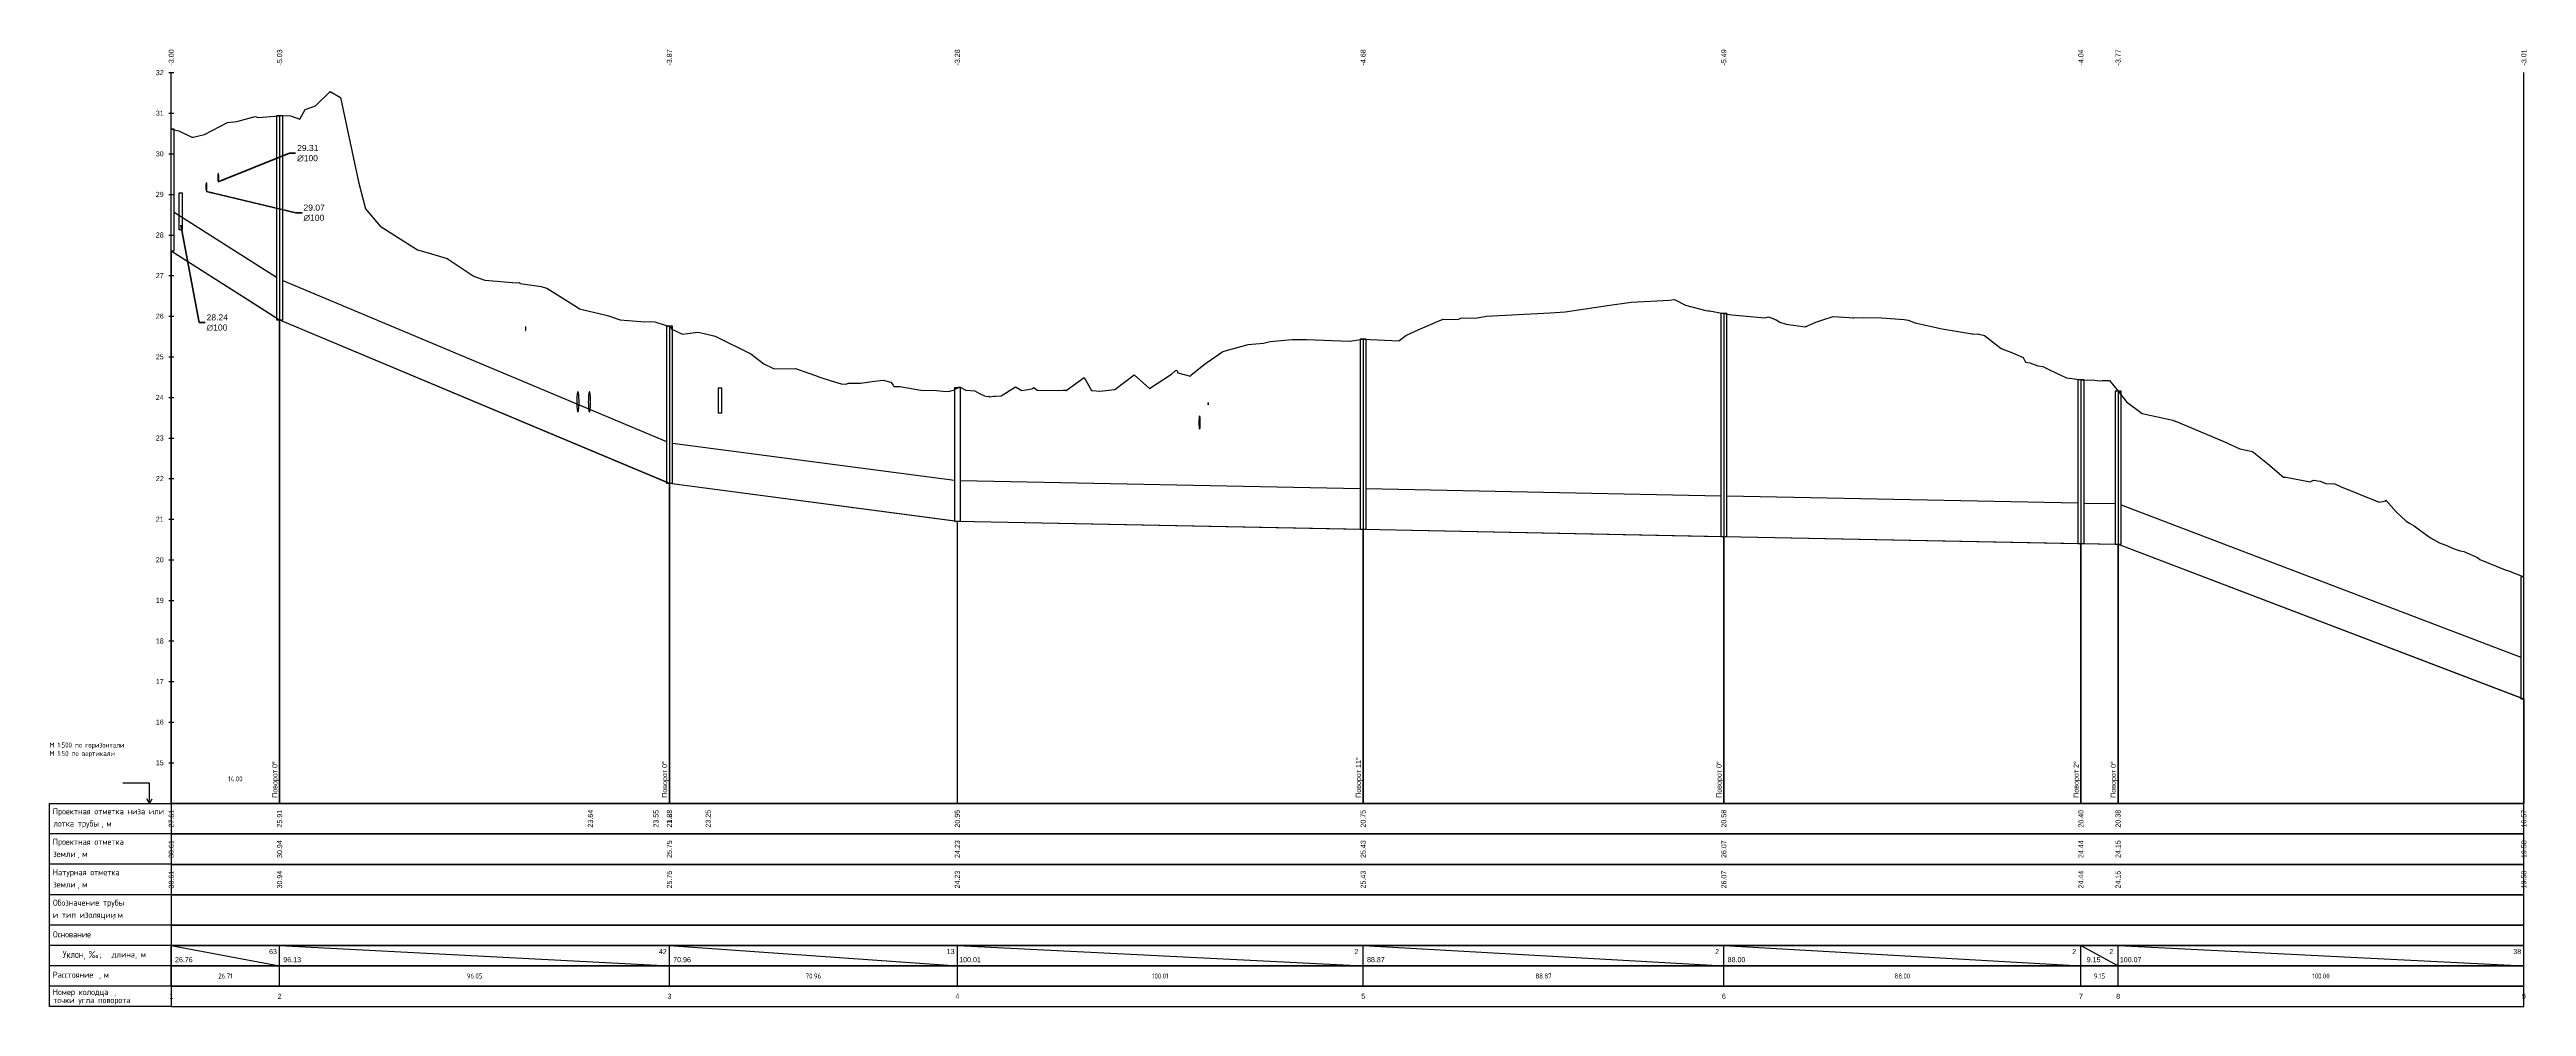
# Model space of a CAD drawing. Header units: metres. Extents: x 2491 to 4492, y 1184 to 2058.
# Drawn here: x 3331 to 3942, y 1702 to 1938 of the extents above; entities that cross this region are included whole.
import ezdxf
from ezdxf.enums import TextEntityAlignment as Align

# ---------------------------------------------------------------- set-up
doc = ezdxf.new("R2010")
doc.units = ezdxf.units.M
for name, color, linetype, lineweight in [('Сети_Вид.Профиля', 7, 'Continuous', 30), ('Сети_Вид.Профиля.Проектные.Данные', 1, 'Continuous', 30), ('Сети_К2', 40, 'Continuous', 30)]:
    doc.layers.add(name, color=color, linetype=linetype, lineweight=lineweight)
doc.layers.add('Сети_Вид.Профиля.Существующие.Данные', color=7, linetype='Continuous')
doc.styles.get("Standard").update_dxf_attribs({"font": 'GOST_0.TTF'})
doc.dimstyles.new('ISO-25', dxfattribs={"dimtxt": 2.5, "dimasz": 2.5, "dimexe": 1.25, "dimexo": 0.625, "dimtad": 1, "dimtxsty": 'Standard', "dimcen": 2.5, "dimadec": 0, "dimazin": 0, "dimtfac": 1, "dimtmove": 0, "dimatfit": 3, "dimfxl": 1, "dimarcsym": 0})

# ---------------------------------------------------------------- blocks, each defined once
blk = doc.blocks.new('Боковик Формы 2')
at = {"layer": 'Сети_Вид.Профиля'}
blk.add_lwpolyline([(0, 0), (0, -15), (0, -30), (0, -45), (0, -60), (0, -70), (0, -80), (0, -90), (0, -100), (-60, -100), (-60, 0)], close=True, dxfattribs=at)
for points in [[(-10.7, 0), (-10.7, 10), (-23.9, 10)], [(-10.7, 0), (-12.1, 2.3)], [(-10.7, 0), (-9.4, 2.3)], [(0, -15), (-60, -15)], [(0, -30), (-60, -30)], [(0, -45), (-60, -45)], [(0, -60), (-60, -60)], [(0, -70), (-60, -70)], [(0, -80), (-60, -80)], [(0, -90), (-60, -90)]]:
    blk.add_lwpolyline(points, dxfattribs=at)
at = {"color": 0, "linetype": 'Continuous'}
blk.add_text('Уклон, ‰;', height=3.5, dxfattribs=at).set_placement((-34.4, -74.4), align=Align.MIDDLE_RIGHT)
at = {"layer": 'Сети_Вид.Профиля'}
for s, p in [('Проектная отметка низа или', (-58.4, -5.4)), ('лотка трубы', (-58.1, -11.4)), (', ', (-34.4, -11.4)), ('м', (-32, -11.4)), ('Проектная отметка', (-58.4, -20.4)), ('земли', (-58.2, -26.4)), ('м', (-43.9, -26.4)), ('Натурная отметка', (-58.4, -35.4)), (', ', (-46.3, -26.4)), ('Обозначение трубы', (-58.3, -50.4)), ('земли', (-58.2, -41.4)), (', ', (-46.3, -41.4)), ('м', (-43.9, -41.4)), ('и тип изоляции', (-58.4, -56.4)), (', ', (-28.8, -56.4)), ('м', (-26.4, -56.4)), ('Основание', (-58.3, -66)), ('Расстояние', (-58.4, -85.9)), ('м', (-33.3, -85.9)), (' длина, м', (-31.2, -75.9)), ('Номер колодца', (-58.4, -94.4)), ('точки угла поворота', (-58.2, -98.4)), (', ', (-35.6, -85.9)), (',', (-28.2, -94.4))]:
    blk.add_text(s, height=3, dxfattribs=at).set_placement(p)

msp = doc.modelspace()

# ---------------------------------------------------------------- linework, layer by layer
at = {"color": 7, "linetype": 'Continuous', "lineweight": -3}
for p, q in [((3388.08, 1921.53), (3388.08, 1752.15)), ((3484.13, 1869.69), (3484.13, 1752.15)), ((3743.97, 1872.84), (3743.97, 1752.15)), ((3655.09, 1866.46), (3655.09, 1752.15)), ((3831.97, 1856.52), (3831.97, 1752.15)), ((3841.12, 1853.65), (3841.12, 1752.15))]:
    msp.add_line(p, q, dxfattribs=at)
for points in [[(3370.16, 1904.02), (3370.16, 1904.2), (3370.15, 1904.38), (3370.14, 1904.55), (3370.13, 1904.69), (3370.11, 1904.82), (3370.09, 1904.91), (3370.07, 1904.98), (3370.04, 1905.01), (3370.02, 1905.01), (3370, 1904.98), (3369.97, 1904.91), (3369.95, 1904.82), (3369.94, 1904.69), (3369.92, 1904.55), (3369.91, 1904.38), (3369.9, 1904.2), (3369.9, 1904.02)], [(3373.07, 1906.32), (3373.07, 1906.5), (3373.07, 1906.68), (3373.05, 1906.84), (3373.04, 1906.99), (3373.02, 1907.12), (3373, 1907.21), (3372.98, 1907.28), (3372.96, 1907.31), (3372.93, 1907.31), (3372.91, 1907.28), (3372.89, 1907.21), (3372.87, 1907.12), (3372.85, 1906.99), (3372.83, 1906.84), (3372.82, 1906.68), (3372.82, 1906.5), (3372.81, 1906.32)], [(3372.81, 1906.32), (3372.82, 1906.13), (3372.82, 1905.96), (3372.83, 1905.79), (3372.85, 1905.64), (3372.87, 1905.52), (3372.89, 1905.42), (3372.91, 1905.36), (3372.93, 1905.32), (3372.96, 1905.32), (3372.98, 1905.36), (3373, 1905.42), (3373.02, 1905.52), (3373.04, 1905.64), (3373.05, 1905.79), (3373.07, 1905.96), (3373.07, 1906.13), (3373.07, 1906.32)], [(3363.27, 1902.5), (3363.27, 1893.5)], [(3364.17, 1902.5), (3363.27, 1902.5)], [(3364.17, 1893.5), (3364.17, 1902.5)], [(3369.9, 1904.02), (3369.9, 1903.84), (3369.91, 1903.66), (3369.92, 1903.49), (3369.94, 1903.35), (3369.95, 1903.22), (3369.97, 1903.12), (3370, 1903.06), (3370.02, 1903.02), (3370.04, 1903.02), (3370.07, 1903.06), (3370.09, 1903.12), (3370.11, 1903.22), (3370.13, 1903.35), (3370.14, 1903.49), (3370.15, 1903.66), (3370.16, 1903.84), (3370.16, 1904.02)], [(3363.27, 1893.5), (3364.17, 1893.5)], [(3448.75, 1869.06), (3448.75, 1869.14), (3448.75, 1869.22), (3448.74, 1869.29), (3448.74, 1869.36), (3448.73, 1869.41), (3448.72, 1869.46), (3448.72, 1869.49), (3448.71, 1869.5), (3448.7, 1869.5), (3448.69, 1869.49), (3448.68, 1869.46), (3448.68, 1869.41), (3448.67, 1869.36), (3448.67, 1869.29), (3448.66, 1869.22), (3448.66, 1869.14), (3448.66, 1869.06)], [(3448.66, 1869.06), (3448.66, 1868.98), (3448.66, 1868.9), (3448.67, 1868.83), (3448.67, 1868.76), (3448.68, 1868.7), (3448.68, 1868.66), (3448.69, 1868.63), (3448.7, 1868.62), (3448.71, 1868.62), (3448.72, 1868.63), (3448.72, 1868.66), (3448.73, 1868.7), (3448.74, 1868.76), (3448.74, 1868.83), (3448.75, 1868.9), (3448.75, 1868.98), (3448.75, 1869.06)], [(3461.86, 1851.08), (3461.86, 1851.53), (3461.84, 1851.98), (3461.82, 1852.39), (3461.79, 1852.76), (3461.75, 1853.07), (3461.71, 1853.31), (3461.66, 1853.48), (3461.61, 1853.56), (3461.56, 1853.56), (3461.51, 1853.48), (3461.46, 1853.31), (3461.42, 1853.07), (3461.38, 1852.76), (3461.35, 1852.39), (3461.33, 1851.98), (3461.31, 1851.53), (3461.31, 1851.08)], [(3461.31, 1851.08), (3461.31, 1850.62), (3461.33, 1850.17), (3461.35, 1849.76), (3461.38, 1849.39), (3461.42, 1849.08), (3461.46, 1848.84), (3461.51, 1848.67), (3461.56, 1848.59), (3461.61, 1848.59), (3461.66, 1848.67), (3461.71, 1848.84), (3461.75, 1849.08), (3461.79, 1849.39), (3461.82, 1849.76), (3461.84, 1850.17), (3461.86, 1850.62), (3461.86, 1851.08)], [(3464.68, 1851.05), (3464.68, 1851.51), (3464.66, 1851.95), (3464.64, 1852.37), (3464.61, 1852.74), (3464.58, 1853.05), (3464.53, 1853.29), (3464.49, 1853.46), (3464.44, 1853.54), (3464.39, 1853.54), (3464.34, 1853.46), (3464.29, 1853.29), (3464.25, 1853.05), (3464.22, 1852.74), (3464.19, 1852.37), (3464.16, 1851.95), (3464.15, 1851.51), (3464.14, 1851.05)], [(3464.14, 1851.05), (3464.15, 1850.59), (3464.16, 1850.15), (3464.19, 1849.74), (3464.22, 1849.37), (3464.25, 1849.06), (3464.29, 1848.81), (3464.34, 1848.65), (3464.39, 1848.56), (3464.44, 1848.56), (3464.49, 1848.65), (3464.53, 1848.81), (3464.58, 1849.06), (3464.61, 1849.37), (3464.64, 1849.74), (3464.66, 1850.15), (3464.68, 1850.59), (3464.68, 1851.05)], [(3496.15, 1854.39), (3496.15, 1848.39)], [(3497.05, 1854.39), (3496.15, 1854.39)], [(3497.05, 1848.39), (3497.05, 1854.39)], [(3616.94, 1850.61), (3616.94, 1850.66), (3616.94, 1850.7), (3616.93, 1850.74), (3616.93, 1850.78), (3616.93, 1850.81), (3616.92, 1850.83), (3616.92, 1850.85), (3616.91, 1850.86), (3616.91, 1850.86), (3616.91, 1850.85), (3616.9, 1850.83), (3616.9, 1850.81), (3616.89, 1850.78), (3616.89, 1850.74), (3616.89, 1850.7), (3616.89, 1850.66), (3616.89, 1850.61)], [(3616.89, 1850.61), (3616.89, 1850.56), (3616.89, 1850.52), (3616.89, 1850.48), (3616.89, 1850.44), (3616.9, 1850.41), (3616.9, 1850.39), (3616.91, 1850.37), (3616.91, 1850.36), (3616.91, 1850.36), (3616.92, 1850.37), (3616.92, 1850.39), (3616.93, 1850.41), (3616.93, 1850.44), (3616.93, 1850.48), (3616.94, 1850.52), (3616.94, 1850.56), (3616.94, 1850.61)], [(3496.15, 1848.39), (3497.05, 1848.39)], [(3614.94, 1845.97), (3614.94, 1846.27), (3614.93, 1846.55), (3614.92, 1846.82), (3614.9, 1847.06), (3614.88, 1847.26), (3614.85, 1847.42), (3614.82, 1847.53), (3614.79, 1847.58), (3614.76, 1847.58), (3614.73, 1847.53), (3614.71, 1847.42), (3614.68, 1847.26), (3614.66, 1847.06), (3614.64, 1846.82), (3614.63, 1846.55), (3614.62, 1846.27), (3614.62, 1845.97)], [(3614.62, 1845.97), (3614.62, 1845.67), (3614.63, 1845.38), (3614.64, 1845.11), (3614.66, 1844.87), (3614.68, 1844.67), (3614.71, 1844.51), (3614.73, 1844.4), (3614.76, 1844.35), (3614.79, 1844.35), (3614.82, 1844.4), (3614.85, 1844.51), (3614.88, 1844.67), (3614.9, 1844.87), (3614.92, 1845.11), (3614.93, 1845.38), (3614.94, 1845.67), (3614.94, 1845.97)]]:
    msp.add_lwpolyline(points, dxfattribs=at)
at = {"layer": 'Сети_Вид.Профиля', "color": 7, "linetype": 'Continuous', "lineweight": 30}
for p, q in [((3360.75, 1932.15), (3362, 1932.15)), ((3361.37, 1752.15), (3361.37, 1932.15)), ((3941.12, 1752.15), (3941.12, 1932.15)), ((3360.75, 1922.15), (3362, 1922.15)), ((3360.75, 1912.15), (3362, 1912.15)), ((3360.75, 1902.15), (3362, 1902.15)), ((3360.75, 1892.15), (3362, 1892.15)), ((3360.75, 1882.15), (3362, 1882.15)), ((3360.75, 1872.15), (3362, 1872.15)), ((3360.75, 1862.15), (3362, 1862.15)), ((3360.75, 1852.15), (3362, 1852.15)), ((3360.75, 1842.15), (3362, 1842.15)), ((3360.75, 1832.15), (3362, 1832.15)), ((3360.75, 1822.15), (3362, 1822.15)), ((3360.75, 1812.15), (3362, 1812.15)), ((3360.75, 1802.15), (3362, 1802.15)), ((3360.75, 1792.15), (3362, 1792.15)), ((3360.75, 1782.15), (3362, 1782.15)), ((3360.75, 1772.15), (3362, 1772.15)), ((3360.75, 1762.15), (3362, 1762.15)), ((3361.37, 1752.15), (3941.12, 1752.15)), ((3361.37, 1707.13), (3361.37, 1712.13)), ((3388.08, 1707.13), (3388.08, 1712.13)), ((3484.13, 1707.13), (3484.13, 1712.13)), ((3555.09, 1707.13), (3555.09, 1712.13)), ((3655.09, 1707.13), (3655.09, 1712.13)), ((3743.97, 1707.13), (3743.97, 1712.13)), ((3831.97, 1707.13), (3831.97, 1712.13)), ((3841.12, 1707.13), (3841.12, 1712.13))]:
    msp.add_line(p, q, dxfattribs=at)
for points in [[(3361.37, 1744.63), (3941.12, 1744.63), (3941.12, 1752.13), (3361.37, 1752.13)], [(3361.37, 1737.13), (3941.12, 1737.13), (3941.12, 1744.63), (3361.37, 1744.63)], [(3361.37, 1729.63), (3941.12, 1729.63), (3941.12, 1737.13), (3361.37, 1737.13)], [(3361.37, 1722.13), (3941.12, 1722.13), (3941.12, 1729.63), (3361.37, 1729.63)], [(3361.37, 1717.13), (3941.12, 1717.13), (3941.12, 1722.13), (3361.37, 1722.13)], [(3361.37, 1712.13), (3941.12, 1712.13), (3941.12, 1717.13), (3361.37, 1717.13)], [(3361.37, 1707.13), (3941.12, 1707.13), (3941.12, 1712.13), (3361.37, 1712.13)], [(3361.37, 1702.13), (3941.12, 1702.13), (3941.12, 1707.13), (3361.37, 1707.13)]]:
    msp.add_3dface(points, dxfattribs=at)
at = {"layer": 'Сети_Вид.Профиля.Проектные.Данные', "color": 1, "linetype": 'Continuous', "lineweight": 30}
for p, q in [((3361.37, 1888.24), (3361.37, 1752.15)), ((3388.08, 1752.15), (3388.08, 1871.28)), ((3484.13, 1752.15), (3484.13, 1830.99)), ((3555.09, 1752.15), (3555.09, 1821.69)), ((3655.09, 1752.15), (3655.09, 1819.69)), ((3743.97, 1752.15), (3743.97, 1817.92)), ((3831.97, 1752.15), (3831.97, 1816.16)), ((3841.12, 1752.15), (3841.12, 1815.97)), ((3941.12, 1777.87), (3941.12, 1752.15)), ((3361.37, 1712.15), (3361.37, 1717.15)), ((3361.37, 1717.15), (3388.08, 1712.15)), ((3388.08, 1712.15), (3388.08, 1717.15)), ((3388.08, 1717.15), (3484.13, 1712.15)), ((3484.13, 1712.15), (3484.13, 1717.15)), ((3484.13, 1717.15), (3555.09, 1712.15)), ((3555.09, 1712.15), (3555.09, 1717.15)), ((3555.09, 1717.15), (3655.09, 1712.15)), ((3655.09, 1712.15), (3655.09, 1717.15)), ((3655.09, 1717.15), (3743.97, 1712.15)), ((3743.97, 1712.15), (3743.97, 1717.15)), ((3743.97, 1717.15), (3831.97, 1712.15)), ((3831.97, 1712.15), (3831.97, 1717.15)), ((3831.97, 1717.15), (3841.12, 1712.15)), ((3841.12, 1712.15), (3841.12, 1717.15)), ((3841.12, 1717.15), (3941.12, 1712.15)), ((3941.12, 1712.15), (3941.12, 1717.15))]:
    msp.add_line(p, q, dxfattribs=at)
at = {"layer": 'Сети_Вид.Профиля.Проектные.Данные', "color": 1, "linetype": 'Continuous', "lineweight": 30, "ltscale": 2, "flags": 128}
for points in [[(3361.37, 1918.24), (3363.23, 1917.84), (3366.45, 1916.22), (3366.78, 1916.26), (3369.55, 1916.94), (3375.2, 1919.89), (3377.52, 1920.15), (3382.05, 1921.34), (3382.77, 1921.07), (3388.08, 1921.53), (3388.61, 1921.58), (3390.71, 1921.51), (3393.05, 1920.69), (3394.36, 1923.06), (3396.92, 1923.97), (3400.5, 1927.52), (3403.09, 1926), (3407.54, 1905.22), (3409.21, 1898.57), (3412.85, 1894.37), (3422.01, 1888.47), (3424.68, 1887.73), (3429.32, 1886.37), (3435.79, 1882.09), (3436.38, 1881.82), (3436.96, 1881.6), (3438.68, 1881.06), (3446.44, 1880.39), (3447.07, 1880.42), (3447.33, 1880.21), (3452.51, 1879.44), (3452.75, 1879.35), (3453.88, 1879.08), (3461.4, 1874.37), (3461.99, 1873.97), (3462.27, 1873.89), (3468.86, 1872.34), (3471.96, 1871.24), (3478.06, 1870.78), (3479.53, 1870.87), (3480.57, 1870.77), (3483.09, 1869.96), (3483.71, 1869.73), (3484.13, 1869.69), (3484.38, 1869.67), (3484.55, 1869.06), (3487.31, 1867.76), (3491.12, 1868.22), (3492.69, 1867.9), (3495.08, 1867.36), (3495.53, 1867.12), (3504.16, 1862.88), (3507.38, 1860.42), (3509.75, 1859.25), (3509.97, 1859.23), (3515.17, 1859.29), (3520.14, 1857.56), (3521.21, 1857.15), (3523.97, 1856.2), (3526.49, 1855.48), (3527.6, 1855.39), (3528.23, 1855.69), (3531.24, 1855.64), (3534.69, 1856.17), (3536.79, 1856.44), (3538.65, 1855.94), (3539.25, 1855.14), (3539.47, 1854.8), (3540.87, 1854.86), (3546.12, 1853.94), (3549.97, 1853.83), (3550.77, 1853.77), (3551.51, 1853.72), (3552.86, 1853.64), (3554.13, 1853.93), (3555.62, 1854.79), (3557.17, 1853.93), (3559.36, 1853.81), (3560.5, 1853.12), (3561.74, 1852.57), (3562.55, 1852.4), (3562.81, 1852.46), (3563.11, 1852.33), (3564.09, 1852.47), (3564.49, 1852.48), (3565.87, 1852.56), (3569.43, 1854.75), (3570.98, 1853.83), (3573.43, 1854.27), (3573.92, 1854.58), (3574.77, 1853.92), (3580.09, 1853.88), (3581.18, 1853.95), (3581.53, 1853.97), (3581.63, 1853.94), (3581.87, 1853.88), (3586.36, 1857.09), (3588.15, 1853.82), (3588.23, 1853.85), (3588.31, 1853.86), (3590.16, 1853.71), (3593.88, 1854.14), (3598.69, 1857.68), (3602.43, 1854.36), (3602.45, 1854.34), (3607.82, 1857.91), (3608.87, 1858.8), (3609.16, 1858.83), (3609.42, 1858.2), (3612.55, 1857.37), (3612.73, 1857.73), (3613, 1857.92), (3616.23, 1860.5), (3616.49, 1860.66), (3620.49, 1863.48), (3626.75, 1865.21), (3630.54, 1865.54), (3632.16, 1865.91), (3637.56, 1866.44), (3641.16, 1866.4), (3651.72, 1865.98), (3655.09, 1866.46), (3663.91, 1866.07), (3665.64, 1867.41), (3667.87, 1868.49), (3673.02, 1870.72), (3674.77, 1871.4), (3678.44, 1871.37), (3679.19, 1871.69), (3679.25, 1871.72), (3682.79, 1871.69), (3685.43, 1872.19), (3701.16, 1872.99), (3704.86, 1873.26), (3715.28, 1874.81), (3721.14, 1875.61), (3730.55, 1876.08), (3731.78, 1876.23), (3734.48, 1874.9), (3739.54, 1873.54), (3740.12, 1873.5), (3740.44, 1873.47), (3743.97, 1872.84), (3745.97, 1872.48), (3754.07, 1871.78), (3755, 1871.97), (3756.88, 1871.27), (3757.77, 1870.7), (3759.36, 1870.17), (3764.03, 1869.5), (3766.63, 1870.66), (3768.4, 1871.22), (3770.9, 1872.11), (3774.85, 1871.8), (3775.74, 1871.74), (3775.99, 1871.76), (3778.34, 1871.82), (3782.84, 1871.79), (3788.44, 1871.35), (3789.4, 1871.21), (3791.09, 1870.51), (3796.63, 1869.29), (3797.26, 1869.14), (3805.16, 1867.78), (3805.23, 1867.77), (3805.24, 1867.77), (3805.25, 1867.76), (3805.25, 1867.76), (3805.28, 1867.76), (3806.69, 1867.79), (3806.73, 1867.69), (3807.97, 1867.48), (3808.15, 1867.44), (3808.16, 1867.42), (3808.24, 1867.37), (3812.32, 1864.23), (3815.07, 1863.17), (3817.7, 1861.97), (3818.29, 1860.84), (3819.34, 1860.69), (3821.36, 1859.92), (3822.6, 1859.75), (3824.18, 1858.98), (3828.44, 1857.01), (3831.59, 1856.54), (3831.97, 1856.52), (3835.41, 1856.37), (3836.57, 1856.21), (3837.22, 1856.32), (3838.97, 1856.31), (3841.12, 1853.65), (3843.21, 1851.06), (3847.04, 1848.15), (3854.65, 1846.56), (3854.76, 1846.47), (3855.07, 1846.32), (3855.29, 1846.28), (3867.19, 1841.32), (3871.14, 1839.52), (3874.26, 1838.84), (3877.97, 1835.86), (3881.91, 1832.51), (3882.44, 1832.5), (3888.42, 1831.34), (3889.28, 1831.78), (3890.89, 1831.53), (3892.33, 1830.96), (3894.56, 1830.89), (3896.08, 1830.09), (3905.45, 1826.35), (3907.08, 1826.68), (3907.09, 1826.86), (3909.74, 1823.91), (3912.15, 1821.7), (3912.95, 1821.19), (3914.06, 1820.51), (3915.38, 1819.54), (3918.13, 1817.56), (3920.34, 1816.37), (3921.87, 1815.73), (3923.93, 1814.82), (3925.39, 1814.35), (3926.35, 1814.19), (3929.71, 1812.74), (3930.24, 1812.19), (3936.48, 1809.71), (3936.49, 1809.7), (3936.49, 1809.7), (3937.3, 1809.4)], [(3361.37, 1888.24), (3388.08, 1871.28), (3484.13, 1830.99), (3555.09, 1821.69), (3655.09, 1819.69), (3743.97, 1817.92), (3831.97, 1816.16), (3841.12, 1815.97), (3941.12, 1777.87)], [(3937.3, 1809.4), (3941.12, 1807.99), (3941.12, 1807.99)]]:
    msp.add_lwpolyline(points, dxfattribs=at)
at = {"layer": 'Сети_К2', "color": 40, "linetype": 'Continuous', "lineweight": 30}
for p, q in [((3362.12, 1918.24), (3361.37, 1918.24)), ((3362.12, 1897.76), (3387.33, 1881.75)), ((3361.37, 1888.24), (3387.33, 1871.75)), ((3388.83, 1880.96), (3483.38, 1841.3)), ((3388.08, 1871.28), (3483.38, 1831.3)), ((3484.88, 1840.89), (3554.34, 1831.79)), ((3555.84, 1831.68), (3654.34, 1829.71)), ((3484.13, 1830.99), (3554.34, 1821.79)), ((3655.84, 1829.68), (3743.22, 1827.93)), ((3744.72, 1827.9), (3831.22, 1826.17)), ((3832.72, 1826.14), (3840.37, 1825.99)), ((3841.87, 1825.69), (3940.37, 1788.16)), ((3555.09, 1821.69), (3654.34, 1819.71)), ((3655.09, 1819.69), (3743.22, 1817.93)), ((3743.97, 1817.92), (3831.22, 1816.17)), ((3831.97, 1816.16), (3840.37, 1815.99)), ((3841.12, 1815.97), (3940.37, 1778.16)), ((3940.37, 1777.87), (3941.12, 1777.87))]:
    msp.add_line(p, q, dxfattribs=at)
for points in [[(3362.12, 1888.24), (3362.12, 1918.24)], [(3387.33, 1921.53), (3387.33, 1871.28)], [(3388.83, 1921.53), (3387.33, 1921.53)], [(3388.83, 1871.28), (3388.83, 1921.53)], [(3361.37, 1888.24), (3362.12, 1888.24)], [(3387.33, 1871.28), (3388.83, 1871.28)], [(3483.38, 1869.69), (3483.38, 1830.99)], [(3484.88, 1869.69), (3483.38, 1869.69)], [(3484.88, 1830.99), (3484.88, 1869.69)], [(3743.22, 1872.84), (3743.22, 1817.92)], [(3744.72, 1872.84), (3743.22, 1872.84)], [(3744.72, 1817.92), (3744.72, 1872.84)], [(3654.34, 1866.46), (3654.34, 1819.69)], [(3655.84, 1866.46), (3654.34, 1866.46)], [(3655.84, 1819.69), (3655.84, 1866.46)], [(3831.22, 1856.52), (3831.22, 1816.16)], [(3832.72, 1856.52), (3831.22, 1856.52)], [(3832.72, 1816.16), (3832.72, 1856.52)], [(3554.34, 1854.48), (3554.34, 1821.69)], [(3555.84, 1854.48), (3554.34, 1854.48)], [(3555.84, 1821.69), (3555.84, 1854.48)], [(3840.37, 1853.65), (3840.37, 1815.97)], [(3841.87, 1853.65), (3840.37, 1853.65)], [(3841.87, 1815.97), (3841.87, 1853.65)], [(3483.38, 1830.99), (3484.88, 1830.99)], [(3484.13, 1830.99), (3484.13, 1830.99)], [(3554.34, 1821.69), (3555.84, 1821.69)], [(3555.09, 1821.69), (3555.09, 1821.69)], [(3654.34, 1819.69), (3655.84, 1819.69)], [(3743.22, 1817.92), (3744.72, 1817.92)], [(3743.97, 1817.92), (3743.97, 1817.92)], [(3831.22, 1816.16), (3832.72, 1816.16)], [(3831.97, 1816.16), (3831.97, 1816.16)], [(3840.37, 1815.97), (3841.87, 1815.97)], [(3940.37, 1807.99), (3940.37, 1777.87)], [(3941.12, 1807.99), (3940.37, 1807.99)], [(3941.12, 1777.87), (3941.12, 1777.87)]]:
    msp.add_lwpolyline(points, dxfattribs=at)

# ---------------------------------------------------------------- block references
at = {"layer": 'Сети_Вид.Профиля', "color": 7, "linetype": 'Continuous', "lineweight": 30, "xscale": 0.5, "yscale": 0.5, "zscale": 0.5}
msp.add_blockref('Боковик Формы 2', (3361.37, 1752.14), dxfattribs=at)

# ---------------------------------------------------------------- texts
at = {"color": 7, "linetype": 'Continuous', "lineweight": -3, "char_height": 1.25, "rotation": 90}
for s, insert, attachment_point in [('{\\fArial|b0|i0|c204|p34;-3.00}', (3361.37, 1935.9), 5), ('{\\fArial|b0|i0|c204|p34;-5.03}', (3388.08, 1935.9), 5), ('{\\fArial|b0|i0|c204|p34;-3.87}', (3484.13, 1935.9), 5), ('{\\fArial|b0|i0|c204|p34;-3.28}', (3555.09, 1935.9), 5), ('{\\fArial|b0|i0|c204|p34;-4.68}', (3655.09, 1935.9), 5), ('{\\fArial|b0|i0|c204|p34;-5.49}', (3743.97, 1935.9), 5), ('{\\fArial|b0|i0|c204|p34;-4.04}', (3831.97, 1935.9), 5), ('{\\fArial|b0|i0|c204|p34;-3.77}', (3841.12, 1935.9), 5), ('{\\fArial|b0|i0|c204|p34;-3.01}', (3941.12, 1935.9), 5), ('{\\fArial|b0|i0|c204|p34;Поворот 0}°', (3387.08, 1753.52), 4), ('{\\fArial|b0|i0|c204|p34;Поворот 0}°', (3483.13, 1753.52), 4), ('{\\fArial|b0|i0|c204|p34;Поворот 11}°', (3654.09, 1753.52), 4), ('{\\fArial|b0|i0|c204|p34;Поворот 0}°', (3742.97, 1753.52), 4), ('{\\fArial|b0|i0|c204|p34;Поворот 2}°', (3830.97, 1753.52), 4), ('{\\fArial|b0|i0|c204|p34;Поворот 0}°', (3840.12, 1753.52), 4), ('{\\fArial|b0|i0|c204|p34;27.61}', (3361.37, 1748.38), 5), ('{\\fArial|b0|i0|c204|p34;25.91}', (3388.08, 1748.38), 5), ('{\\fArial|b0|i0|c204|p34;25.91}', (3388.08, 1748.38), 5), ('{\\fArial|b0|i0|c204|p34;23.64}', (3464.66, 1748.38), 5), ('{\\fArial|b0|i0|c204|p34;23.55}', (3480.82, 1748.38), 5), ('{\\fArial|b0|i0|c204|p34;21.88}', (3484.13, 1748.38), 5), ('{\\fArial|b0|i0|c204|p34;23.23}', (3484.13, 1748.38), 5), ('{\\fArial|b0|i0|c204|p34;21.88}', (3484.13, 1748.38), 5), ('{\\fArial|b0|i0|c204|p34;23.25}', (3493.68, 1748.38), 5), ('{\\fArial|b0|i0|c204|p34;20.95}', (3555.09, 1748.38), 5), ('{\\fArial|b0|i0|c204|p34;20.95}', (3555.09, 1748.38), 5), ('{\\fArial|b0|i0|c204|p34;20.75}', (3655.09, 1748.38), 5), ('{\\fArial|b0|i0|c204|p34;20.75}', (3655.09, 1748.38), 5), ('{\\fArial|b0|i0|c204|p34;20.58}', (3743.97, 1748.38), 5), ('{\\fArial|b0|i0|c204|p34;20.58}', (3743.97, 1748.38), 5), ('{\\fArial|b0|i0|c204|p34;20.40}', (3831.97, 1748.38), 5), ('{\\fArial|b0|i0|c204|p34;20.40}', (3831.97, 1748.38), 5), ('{\\fArial|b0|i0|c204|p34;20.38}', (3841.12, 1748.38), 5), ('{\\fArial|b0|i0|c204|p34;20.38}', (3841.12, 1748.38), 5), ('{\\fArial|b0|i0|c204|p34;16.57}', (3941.12, 1748.38), 5)]:
    msp.add_mtext(s, dxfattribs=dict(at, insert=insert, attachment_point=attachment_point))
at = {"color": 7, "linetype": 'Continuous', "lineweight": -3, "char_height": 1.5, "attachment_point": 4}
for s, insert in [('{\\fArial|b0|i0|c204|p34;29.31}\\P{\\fArial Unicode MS|b0|i0|c0|p0;∅\\fArial Unicode MS|b0|i0|c204|p0;100}', (3392.39, 1912.29)), ('{\\fArial|b0|i0|c204|p34;29.07}\\P{\\fArial Unicode MS|b0|i0|c0|p0;∅\\fArial Unicode MS|b0|i0|c204|p0;100}', (3393.96, 1897.61)), ('{\\fArial|b0|i0|c204|p34;28.24}\\P{\\fArial Unicode MS|b0|i0|c0|p0;∅\\fArial Unicode MS|b0|i0|c204|p0;100}', (3370.08, 1870.57))]:
    msp.add_mtext(s, dxfattribs=dict(at, insert=insert))
at = {"layer": 'Сети_Вид.Профиля', "color": 7, "linetype": 'Continuous', "lineweight": 30, "char_height": 1.25}
for s, insert, attachment_point in [('{\\fArial|b0|i0|c204|p34;32}', (3359.5, 1932.15), 6), ('{\\fArial|b0|i0|c204|p34;31}', (3359.5, 1922.15), 6), ('{\\fArial|b0|i0|c204|p34;30}', (3359.5, 1912.15), 6), ('{\\fArial|b0|i0|c204|p34;29}', (3359.5, 1902.15), 6), ('{\\fArial|b0|i0|c204|p34;28}', (3359.5, 1892.15), 6), ('{\\fArial|b0|i0|c204|p34;27}', (3359.5, 1882.15), 6), ('{\\fArial|b0|i0|c204|p34;26}', (3359.5, 1872.15), 6), ('{\\fArial|b0|i0|c204|p34;25}', (3359.5, 1862.15), 6), ('{\\fArial|b0|i0|c204|p34;24}', (3359.5, 1852.15), 6), ('{\\fArial|b0|i0|c204|p34;23}', (3359.5, 1842.15), 6), ('{\\fArial|b0|i0|c204|p34;22}', (3359.5, 1832.15), 6), ('{\\fArial|b0|i0|c204|p34;21}', (3359.5, 1822.15), 6), ('{\\fArial|b0|i0|c204|p34;20}', (3359.5, 1812.15), 6), ('{\\fArial|b0|i0|c204|p34;19}', (3359.5, 1802.15), 6), ('{\\fArial|b0|i0|c204|p34;18}', (3359.5, 1792.15), 6), ('{\\fArial|b0|i0|c204|p34;17}', (3359.5, 1782.15), 6), ('{\\fArial|b0|i0|c204|p34;16}', (3359.5, 1772.15), 6), ('М 1:500 по горизонтали\\PМ 1:50 по вертикали\\P\\P\\P^I^I^I                                 {\\fArial|b0|i0|c204|p34;    }  14.00', (3331.37, 1767.15), 1), ('{\\fArial|b0|i0|c204|p34;15}', (3359.5, 1762.15), 6)]:
    msp.add_mtext(s, dxfattribs=dict(at, insert=insert, attachment_point=attachment_point))
at = {"layer": 'Сети_Вид.Профиля.Проектные.Данные', "color": 1, "linetype": 'Continuous', "lineweight": 30, "char_height": 1.25, "attachment_point": 5, "rotation": 90}
for s, insert in [('{\\fArial|b0|i0|c204|p34;30.61}', (3361.37, 1740.88)), ('{\\fArial|b0|i0|c204|p34;30.94}', (3388.08, 1740.88)), ('{\\fArial|b0|i0|c204|p34;25.75}', (3484.13, 1740.88)), ('{\\fArial|b0|i0|c204|p34;24.23}', (3555.09, 1740.88)), ('{\\fArial|b0|i0|c204|p34;25.43}', (3655.09, 1740.88)), ('{\\fArial|b0|i0|c204|p34;26.07}', (3743.97, 1740.88)), ('{\\fArial|b0|i0|c204|p34;24.44}', (3831.97, 1740.88)), ('{\\fArial|b0|i0|c204|p34;24.15}', (3841.12, 1740.88)), ('{\\fArial|b0|i0|c204|p34;19.58}', (3941.12, 1740.88))]:
    msp.add_mtext(s, dxfattribs=dict(at, insert=insert))
at = {"layer": 'Сети_Вид.Профиля.Проектные.Данные', "color": 1, "linetype": 'Continuous', "lineweight": 30, "char_height": 1.25, "attachment_point": 5}
for s, insert in [('{\\fArial|b0|i0|c204|p34;63}', (3386.44, 1715.65)), ('{\\fArial|b0|i0|c204|p34;42}', (3482.51, 1715.65)), ('{\\fArial|b0|i0|c204|p34;13}', (3553.43, 1715.65)), ('{\\fArial|b0|i0|c204|p34;2}', (3653.43, 1715.65)), ('{\\fArial|b0|i0|c204|p34;2}', (3742.3, 1715.65)), ('{\\fArial|b0|i0|c204|p34;2}', (3830.3, 1715.65)), ('{\\fArial|b0|i0|c204|p34;2}', (3839.45, 1715.65)), ('{\\fArial|b0|i0|c204|p34;38}', (3939.49, 1715.65)), ('{\\fArial|b0|i0|c204|p34;26.76}', (3364.47, 1713.65)), ('26.71', (3374.73, 1709.63)), ('{\\fArial|b0|i0|c204|p34;96.13}', (3391.16, 1713.65)), ('96.05', (3436.11, 1709.63)), ('{\\fArial|b0|i0|c204|p34;70.96}', (3487.25, 1713.65)), ('70.96', (3519.61, 1709.63)), ('{\\fArial|b0|i0|c204|p34;100.01}', (3558.21, 1713.65)), ('100.01', (3605.09, 1709.63)), ('{\\fArial|b0|i0|c204|p34;88.87}', (3658.22, 1713.65)), ('88.87', (3699.53, 1709.63)), ('{\\fArial|b0|i0|c204|p34;88.00}', (3747.09, 1713.65)), ('88.00', (3787.97, 1709.63)), ('{\\fArial|b0|i0|c204|p34;9.15}', (3835.09, 1713.65)), ('9.15', (3836.54, 1709.63)), ('{\\fArial|b0|i0|c204|p34;100.07}', (3844.21, 1713.65)), ('100.00', (3891.12, 1709.63)), ('{\\fArial|b0|i0|c204|p34;1}', (3361.37, 1704.63)), ('{\\fArial|b0|i0|c204|p34;2}', (3388.08, 1704.63)), ('{\\fArial|b0|i0|c204|p34;3}', (3484.13, 1704.63)), ('{\\fArial|b0|i0|c204|p34;4}', (3555.09, 1704.63)), ('{\\fArial|b0|i0|c204|p34;5}', (3655.09, 1704.63)), ('{\\fArial|b0|i0|c204|p34;6}', (3743.97, 1704.63)), ('{\\fArial|b0|i0|c204|p34;7}', (3831.97, 1704.63)), ('{\\fArial|b0|i0|c204|p34;8}', (3841.12, 1704.63)), ('{\\fArial|b0|i0|c204|p34;9}', (3941.12, 1704.63))]:
    msp.add_mtext(s, dxfattribs=dict(at, insert=insert))
at = {"layer": 'Сети_Вид.Профиля.Существующие.Данные', "color": 7, "linetype": 'Continuous', "lineweight": -3, "char_height": 1.25, "attachment_point": 5, "rotation": 90}
for s, insert in [('{\\fArial|b0|i0|c204|p34;30.61}', (3361.37, 1733.38)), ('{\\fArial|b0|i0|c204|p34;30.94}', (3388.08, 1733.38)), ('{\\fArial|b0|i0|c204|p34;25.75}', (3484.13, 1733.38)), ('{\\fArial|b0|i0|c204|p34;24.23}', (3555.09, 1733.38)), ('{\\fArial|b0|i0|c204|p34;25.43}', (3655.09, 1733.38)), ('{\\fArial|b0|i0|c204|p34;26.07}', (3743.97, 1733.38)), ('{\\fArial|b0|i0|c204|p34;24.44}', (3831.97, 1733.38)), ('{\\fArial|b0|i0|c204|p34;24.15}', (3841.12, 1733.38)), ('{\\fArial|b0|i0|c204|p34;19.58}', (3941.12, 1733.38))]:
    msp.add_mtext(s, dxfattribs=dict(at, insert=insert))

# ---------------------------------------------------------------- leaders
at = {"color": 7, "linetype": 'Continuous', "lineweight": -3}
for points in [[(3372.93, 1905.23), (3390.51, 1912.29), (3392.01, 1912.29)], [(3370.03, 1902.88), (3392.09, 1897.61), (3393.59, 1897.61)], [(3363.72, 1894.55), (3368.21, 1870.57), (3369.71, 1870.57)]]:
    msp.add_leader(points, dimstyle='ISO-25', override={"dimscale": 1, "dimasz": 1.5, "dimclrd": 256, "dimlwd": 65535}, dxfattribs=at)

doc.saveas('drawing.dxf')
